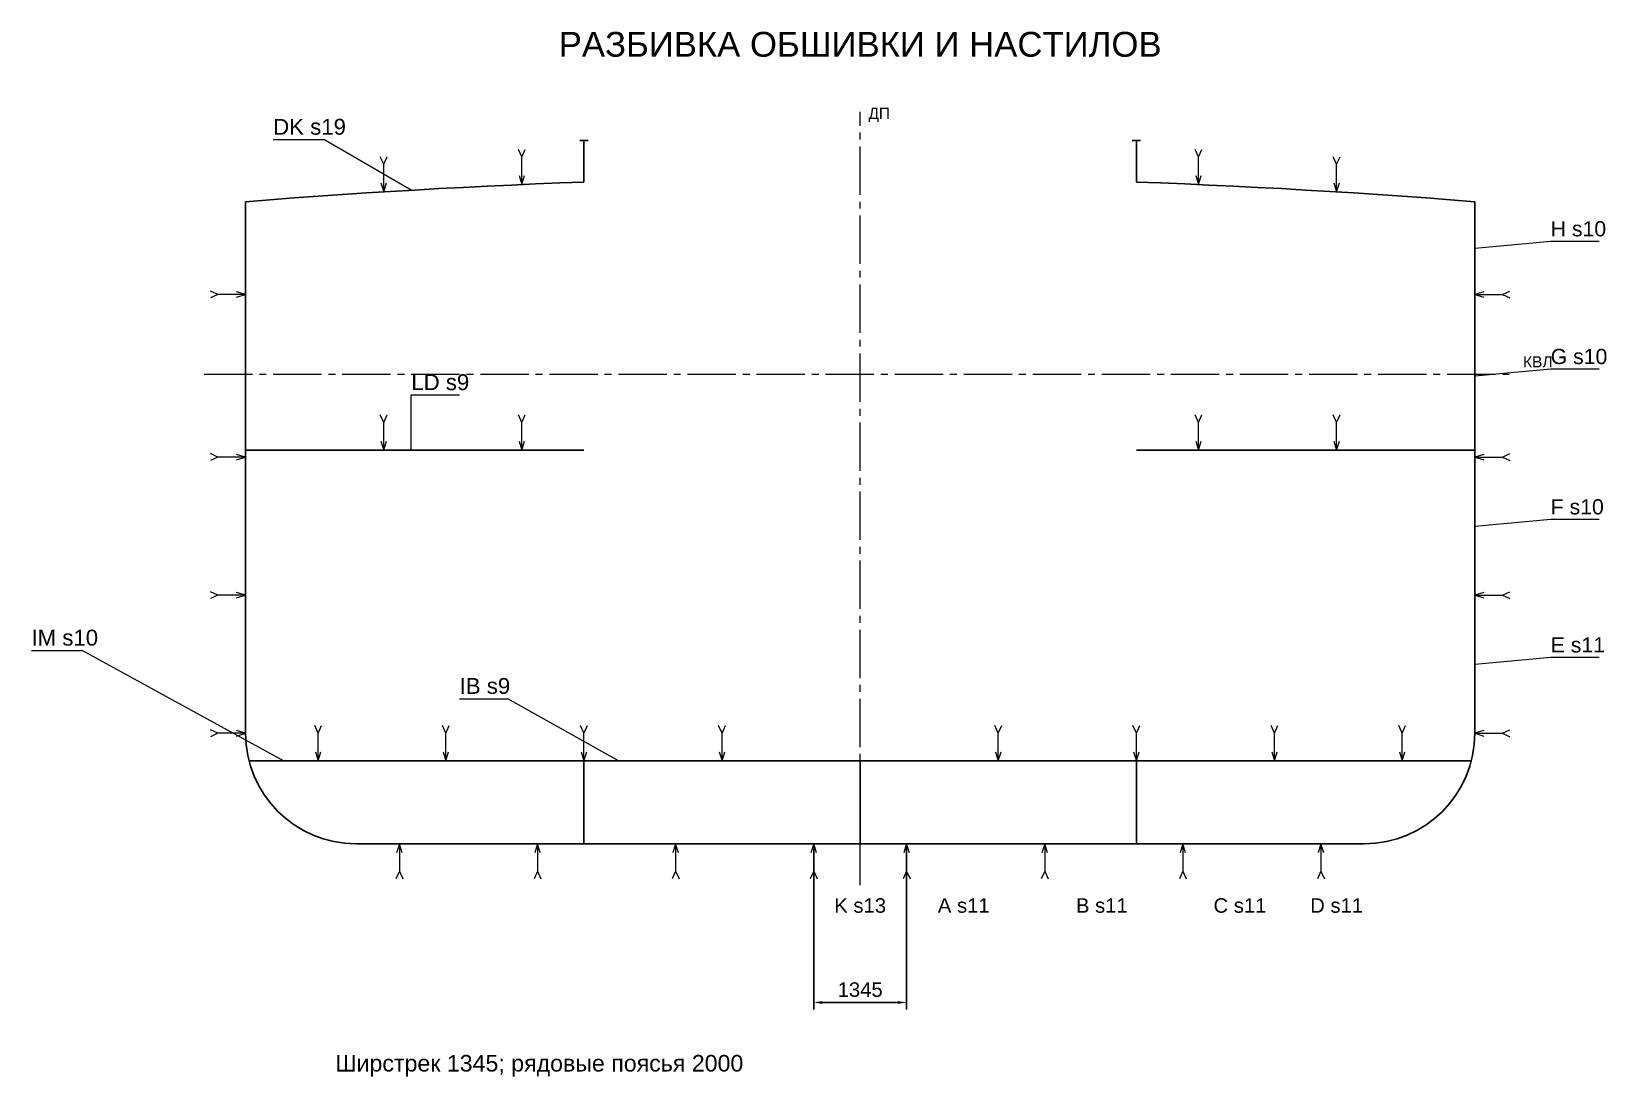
# Model space of a CAD drawing. Header units: millimetres. Extents: x -800 to 110364, y 12297 to 117015.
# Drawn here: x 80000 to 102808, y 40628 to 55765 of the extents above; entities that cross this region are included whole.
import ezdxf
from ezdxf.enums import TextEntityAlignment as Align

# ---------------------------------------------------------------- set-up
doc = ezdxf.new("R2010")
doc.units = ezdxf.units.MM
doc.linetypes.add('AXIS', pattern=[1000, 700, -100, 100, -100])
for name, color, linetype, lineweight in [('08_PLATING_AXIS', 30, 'AXIS', 13), ('08_PLATING_DIM', 2, 'Continuous', 13), ('08_PLATING_HULL', 4, 'Continuous', 30), ('08_PLATING_SEAM', 7, 'Continuous', 13), ('08_PLATING_STRONG', 5, 'Continuous', 30), ('08_PLATING_TEXT', 7, 'Continuous', 13)]:
    doc.layers.add(name, color=color, linetype=linetype, lineweight=lineweight)
doc.styles.add('RU', font='arial.ttf')
doc.dimstyles.get("Standard").update_dxf_attribs({"dimtxt": 2.5, "dimasz": 2.5, "dimexe": 1.25, "dimexo": 0.625, "dimtad": 1, "dimtxsty": 'Standard', "dimcen": 2.5, "dimazin": 3, "dimtfac": 1, "dimtmove": 0, "dimatfit": 3, "dimarcsym": 0})

msp = doc.modelspace()

# ---------------------------------------------------------------- texts
at = {"layer": '08_PLATING_TEXT', "style": 'RU'}
for s, height, p in [('РАЗБИВКА ОБШИВКИ И НАСТИЛОВ', 360, (92000, 55400)), ('K s13', 210, (92000, 43000)), ('A s11', 210, (93500, 43000)), ('B s11', 210, (95500, 43000)), ('C s11', 210, (97500, 43000)), ('D s11', 210, (98900, 43000))]:
    msp.add_text(s, height=height, dxfattribs=at).set_placement(p, align=Align.CENTER)
for s, height, p in [('ДП', 160, (92120, 54500)), ('DK s19', 230, (83500, 54270)), ('H s10', 220, (102000, 52797.5)), ('G s10', 220, (102000, 50947.5)), ('КВЛ', 160, (101600, 50900)), ('LD s9', 230, (85500, 50570)), ('F s10', 220, (102000, 48770)), ('IM s10', 230, (80000, 46870)), ('E s11', 220, (102000, 46770)), ('IB s9', 230, (86200, 46170)), ('Ширстрек 1345; рядовые поясья 2000', 240, (84400, 40700))]:
    msp.add_text(s, height=height, dxfattribs=at).set_placement(p)

# ---------------------------------------------------------------- dimensions: what is measured, and where the dimension line sits
at = {"layer": '08_PLATING_DIM'}
msp.add_linear_dim(base=(91327.5, 41700), p1=(91327.5, 44000), p2=(92672.5, 44000), dimstyle='Standard', override={"dimtxt": 210, "dimasz": 126, "dimexe": 100, "dimexo": 80, "dimgap": 80, "dimtad": 1, "dimdec": 1, "dimzin": 8, "dimtxsty": 'RU', "dimclrd": 2, "dimclre": 2, "dimclrt": 7}, dxfattribs=at).render()

# ---------------------------------------------------------------- linework, layer by layer
at = {"layer": '08_PLATING_AXIS'}
for p, q in [((92000, 43400), (92000, 54600)), ((82500, 50800), (101500, 50800))]:
    msp.add_line(p, q, dxfattribs=at)
at = {"layer": '08_PLATING_HULL'}
for p, q in [((87940, 54184.09), (88060, 54184.09)), ((88000, 53584.09), (88000, 54184.09)), ((95940, 54184.09), (96060, 54184.09)), ((96000, 53584.09), (96000, 54184.09)), ((83100, 45600), (83100, 53300)), ((100900, 45600), (100900, 53300)), ((83100, 49700), (88000, 49700)), ((100900, 49700), (96000, 49700)), ((83150.81, 45200), (100849.19, 45200)), ((84700, 44000), (99300, 44000))]:
    msp.add_line(p, q, dxfattribs=at)
for points in [[(88000, 53584.09), (87650, 53570.96), (87300, 53556.72), (86950, 53541.38), (86600, 53524.94), (86250, 53507.4), (85900, 53488.76), (85550, 53469.02), (85200, 53448.18), (84850, 53426.24), (84500, 53403.19), (84150, 53379.04), (83800, 53353.8), (83450, 53327.45), (83100, 53300)], [(96000, 53584.09), (96350, 53570.96), (96700, 53556.72), (97050, 53541.38), (97400, 53524.94), (97750, 53507.4), (98100, 53488.76), (98450, 53469.02), (98800, 53448.18), (99150, 53426.24), (99500, 53403.19), (99850, 53379.04), (100200, 53353.8), (100550, 53327.45), (100900, 53300)]]:
    msp.add_lwpolyline(points, dxfattribs=at)
for centre, start, end in [((84700, 45600), 180, 270), ((99300, 45600), 270, 360)]:
    msp.add_arc(centre, 1600, start, end, dxfattribs=at)
at = {"layer": '08_PLATING_SEAM'}
for p, q in [((83500, 54200), (84231.4, 54200)), ((85500, 53466.11), (84231.4, 54200)), ((87100, 53948.09), (87050, 54058.09)), ((87100, 53948.09), (87150, 54058.09)), ((96900, 53948.09), (96850, 54058.09)), ((96900, 53948.09), (96950, 54058.09)), ((85100, 53842.02), (85050, 53952.02)), ((85100, 53842.02), (85150, 53952.02)), ((85100, 53442.02), (85100, 53842.02)), ((87100, 53548.09), (87100, 53948.09)), ((96900, 53548.09), (96900, 53948.09)), ((98900, 53842.02), (98850, 53952.02)), ((98900, 53842.02), (98950, 53952.02)), ((98900, 53442.02), (98900, 53842.02)), ((100900, 52627.5), (102000, 52727.5)), ((102000, 52727.5), (102700, 52727.5)), ((82700, 51955), (82590, 52005)), ((101300, 51955), (101410, 52005)), ((82700, 51955), (82590, 51905)), ((83100, 51955), (82700, 51955)), ((100900, 51955), (101300, 51955)), ((101300, 51955), (101410, 51905)), ((100900, 50777.5), (102000, 50877.5)), ((102000, 50877.5), (102700, 50877.5)), ((85500, 50500), (86200, 50500)), ((85500, 49700), (85500, 50500)), ((85100, 50100), (85050, 50210)), ((85100, 50100), (85150, 50210)), ((87100, 50100), (87050, 50210)), ((87100, 50100), (87150, 50210)), ((96900, 50100), (96850, 50210)), ((96900, 50100), (96950, 50210)), ((98900, 50100), (98850, 50210)), ((98900, 50100), (98950, 50210)), ((85100, 49700), (85100, 50100)), ((87100, 49700), (87100, 50100)), ((96900, 49700), (96900, 50100)), ((98900, 49700), (98900, 50100)), ((82700, 49600), (82590, 49650)), ((82700, 49600), (82590, 49550)), ((83100, 49600), (82700, 49600)), ((100900, 49600), (101300, 49600)), ((101300, 49600), (101410, 49650)), ((101300, 49600), (101410, 49550)), ((100900, 48600), (102000, 48700)), ((102000, 48700), (102700, 48700)), ((82700, 47600), (82590, 47650)), ((82700, 47600), (82590, 47550)), ((83100, 47600), (82700, 47600)), ((100900, 47600), (101300, 47600)), ((101300, 47600), (101410, 47650)), ((101300, 47600), (101410, 47550)), ((80000, 46800), (80731.4, 46800)), ((83650.81, 45200), (80731.4, 46800)), ((100900, 46600), (102000, 46700)), ((102000, 46700), (102700, 46700)), ((86200, 46100), (86900, 46100)), ((88500, 45200), (86900, 46100)), ((82700, 45600), (82590, 45650)), ((84150.81, 45600), (84100.81, 45710)), ((84150.81, 45600), (84200.81, 45710)), ((86000, 45600), (85950, 45710)), ((86000, 45600), (86050, 45710)), ((88000, 45600), (87950, 45710)), ((88000, 45600), (88050, 45710)), ((90000, 45600), (89950, 45710)), ((90000, 45600), (90050, 45710)), ((94000, 45600), (93950, 45710)), ((94000, 45600), (94050, 45710)), ((96000, 45600), (95950, 45710)), ((96000, 45600), (96050, 45710)), ((98000, 45600), (97950, 45710)), ((98000, 45600), (98050, 45710)), ((99849.19, 45600), (99799.19, 45710)), ((99849.19, 45600), (99899.19, 45710)), ((101300, 45600), (101410, 45650)), ((82700, 45600), (82590, 45550)), ((83100, 45600), (82700, 45600)), ((84150.81, 45200), (84150.81, 45600)), ((86000, 45200), (86000, 45600)), ((88000, 45200), (88000, 45600)), ((90000, 45200), (90000, 45600)), ((94000, 45200), (94000, 45600)), ((96000, 45200), (96000, 45600)), ((98000, 45200), (98000, 45600)), ((99849.19, 45200), (99849.19, 45600)), ((100900, 45600), (101300, 45600)), ((101300, 45600), (101410, 45550)), ((85327.5, 44000), (85327.5, 43600)), ((87327.5, 44000), (87327.5, 43600)), ((89327.5, 44000), (89327.5, 43600)), ((91327.5, 44000), (91327.5, 43600)), ((92672.5, 44000), (92672.5, 43600)), ((94672.5, 44000), (94672.5, 43600)), ((96672.5, 44000), (96672.5, 43600)), ((98672.5, 44000), (98672.5, 43600)), ((85327.5, 43600), (85277.5, 43490)), ((85327.5, 43600), (85377.5, 43490)), ((87327.5, 43600), (87277.5, 43490)), ((87327.5, 43600), (87377.5, 43490)), ((89327.5, 43600), (89277.5, 43490)), ((89327.5, 43600), (89377.5, 43490)), ((91327.5, 43600), (91277.5, 43490)), ((91327.5, 43600), (91377.5, 43490)), ((92672.5, 43600), (92622.5, 43490)), ((92672.5, 43600), (92722.5, 43490)), ((94672.5, 43600), (94622.5, 43490)), ((94672.5, 43600), (94722.5, 43490)), ((96672.5, 43600), (96622.5, 43490)), ((96672.5, 43600), (96722.5, 43490)), ((98672.5, 43600), (98622.5, 43490)), ((98672.5, 43600), (98722.5, 43490))]:
    msp.add_line(p, q, dxfattribs=at)
for points in [[(87060, 53678.09), (87100, 53548.09), (87140, 53678.09)], [(96860, 53678.09), (96900, 53548.09), (96940, 53678.09)], [(85060, 53572.02), (85100, 53442.02), (85140, 53572.02)], [(98860, 53572.02), (98900, 53442.02), (98940, 53572.02)], [(82970, 51915), (83100, 51955), (82970, 51995)], [(101030, 51995), (100900, 51955), (101030, 51915)], [(85060, 49830), (85100, 49700), (85140, 49830)], [(87060, 49830), (87100, 49700), (87140, 49830)], [(96860, 49830), (96900, 49700), (96940, 49830)], [(98860, 49830), (98900, 49700), (98940, 49830)], [(82970, 49560), (83100, 49600), (82970, 49640)], [(101030, 49640), (100900, 49600), (101030, 49560)], [(82970, 47560), (83100, 47600), (82970, 47640)], [(101030, 47640), (100900, 47600), (101030, 47560)], [(82970, 45560), (83100, 45600), (82970, 45640)], [(101030, 45640), (100900, 45600), (101030, 45560)], [(84110.81, 45330), (84150.81, 45200), (84190.81, 45330)], [(85960, 45330), (86000, 45200), (86040, 45330)], [(87960, 45330), (88000, 45200), (88040, 45330)], [(89960, 45330), (90000, 45200), (90040, 45330)], [(93960, 45330), (94000, 45200), (94040, 45330)], [(95960, 45330), (96000, 45200), (96040, 45330)], [(97960, 45330), (98000, 45200), (98040, 45330)], [(99809.19, 45330), (99849.19, 45200), (99889.19, 45330)], [(85367.5, 43870), (85327.5, 44000), (85287.5, 43870)], [(87367.5, 43870), (87327.5, 44000), (87287.5, 43870)], [(89367.5, 43870), (89327.5, 44000), (89287.5, 43870)], [(91367.5, 43870), (91327.5, 44000), (91287.5, 43870)], [(92712.5, 43870), (92672.5, 44000), (92632.5, 43870)], [(94712.5, 43870), (94672.5, 44000), (94632.5, 43870)], [(96712.5, 43870), (96672.5, 44000), (96632.5, 43870)], [(98712.5, 43870), (98672.5, 44000), (98632.5, 43870)]]:
    msp.add_lwpolyline(points, dxfattribs=at)
at = {"layer": '08_PLATING_STRONG'}
for p, q in [((88000, 44000), (88000, 45200)), ((92000, 44000), (92000, 45200)), ((96000, 44000), (96000, 45200))]:
    msp.add_line(p, q, dxfattribs=at)

msp.set_redraw_order([(e.dxf.handle, doc.entitydb.next_handle()) for e in msp.query("TEXT MTEXT ATTDEF DIMENSION ARC_DIMENSION")])  # texts and dimensions are drawn at this point

doc.saveas('drawing.dxf')
